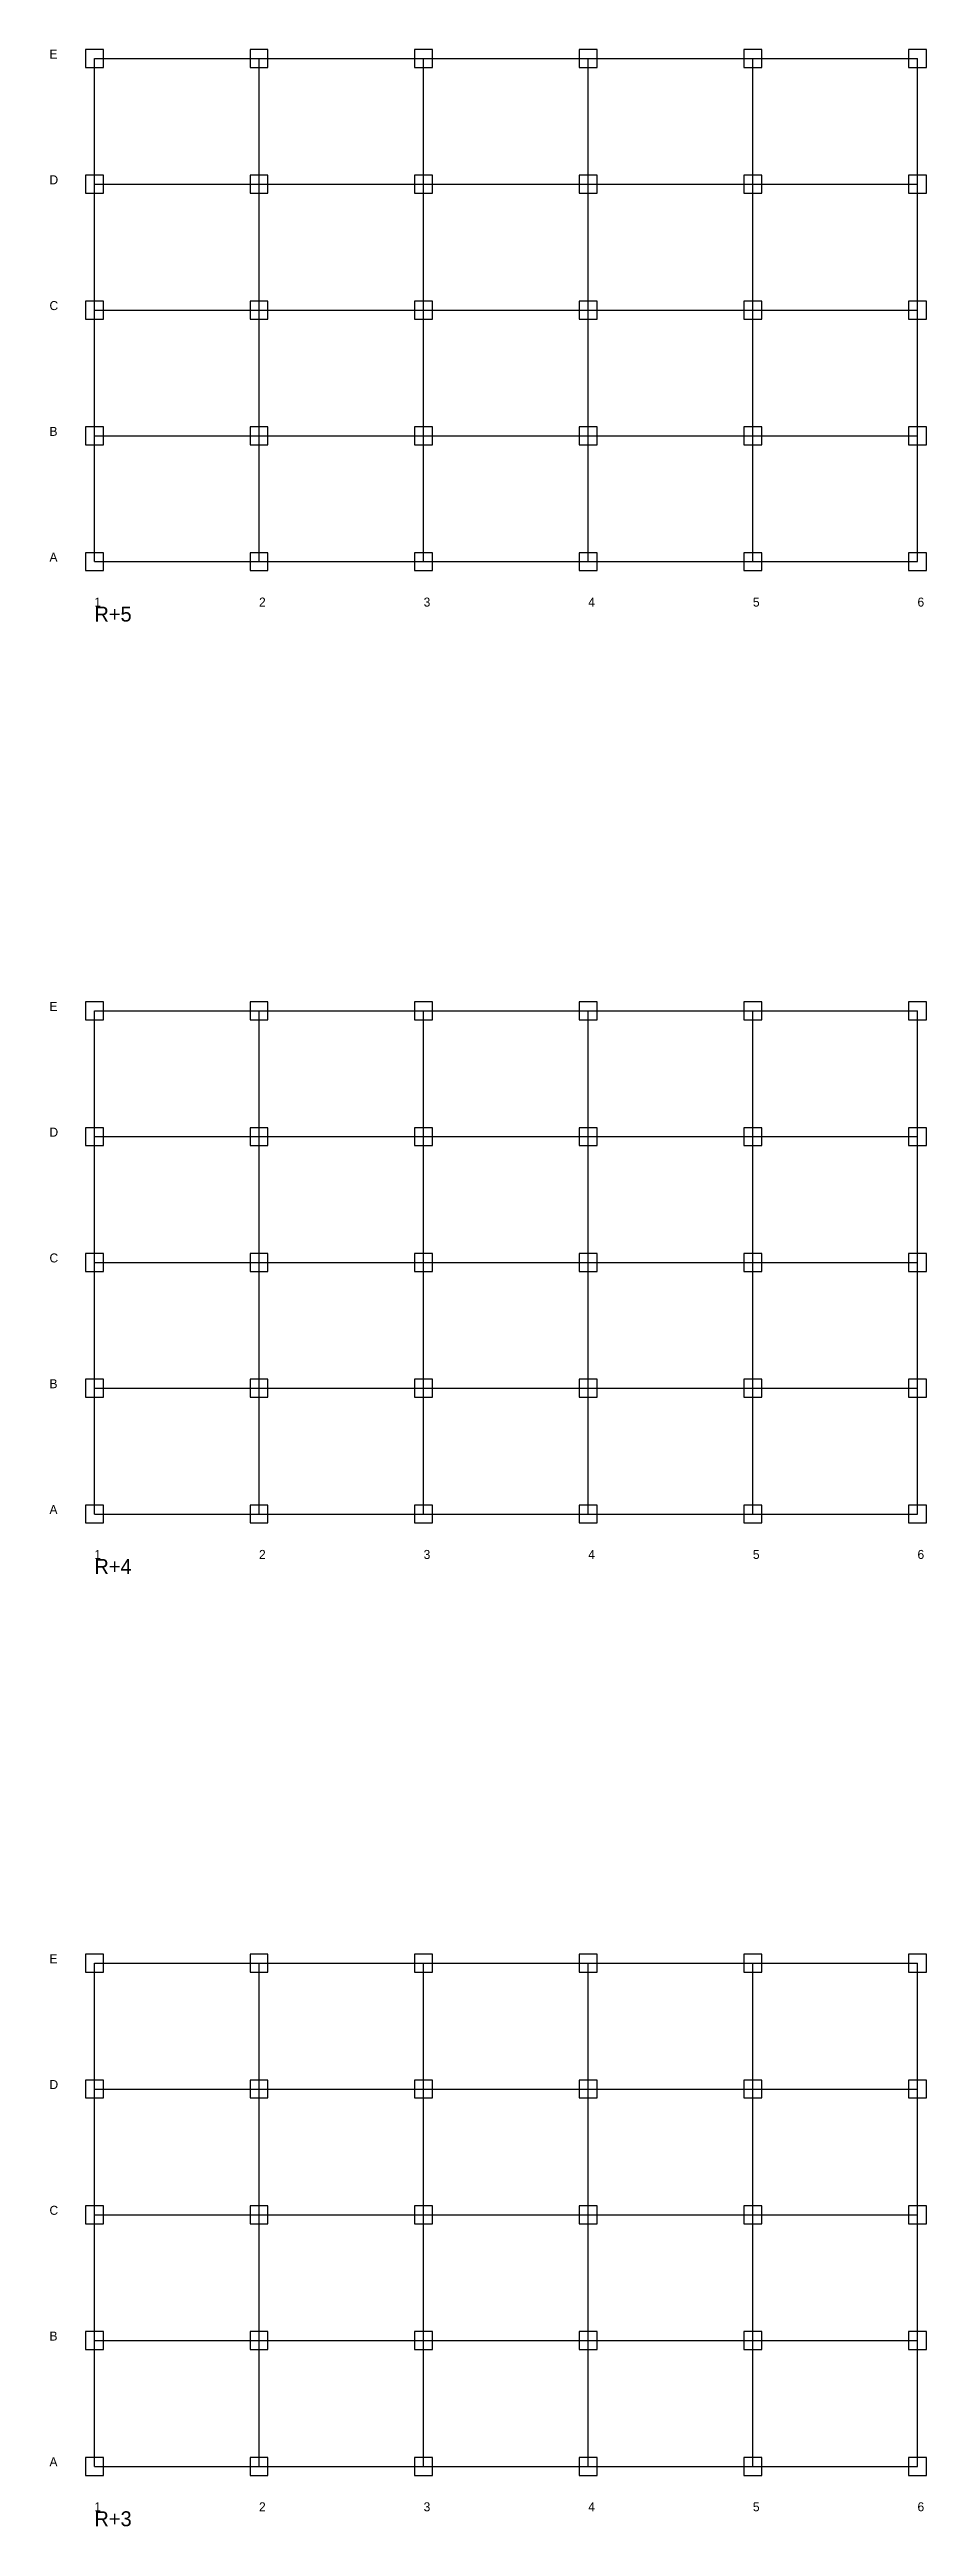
# Model space of a CAD drawing. Header units: metres. Extents: x -1499 to 27800, y -2007 to 303300.
# Drawn here: x -1499 to 27800, y 93393 to 176100 of the extents above; entities that cross this region are included whole.
import ezdxf

# ---------------------------------------------------------------- set-up
doc = ezdxf.new("R2010")
doc.units = ezdxf.units.M
for name, color, linetype in [('LEVEL_LABELS', 3, 'Continuous'), ('STR_AXES', 8, 'Continuous'), ('STR_LABELS', 2, 'Continuous'), ('STR_POTEAUX', 7, 'Continuous')]:
    doc.layers.add(name, color=color, linetype=linetype)

msp = doc.modelspace()

# ---------------------------------------------------------------- texts
at = {"layer": 'LEVEL_LABELS'}
for s, p in [('R+5', (0, 157000)), ('R+4', (0, 125200)), ('R+3', (0, 93400))]:
    msp.add_text(s, height=500, dxfattribs=at).set_placement(p)
at = {"layer": 'STR_LABELS'}
for s, p in [('E', (-1500, 175800)), ('D', (-1500, 171600)), ('C', (-1500, 167400)), ('B', (-1500, 163200)), ('A', (-1500, 159000)), ('1', (0, 157500)), ('2', (5500, 157500)), ('3', (11000, 157500)), ('4', (16500, 157500)), ('5', (22000, 157500)), ('6', (27500, 157500)), ('E', (-1500, 144000)), ('D', (-1500, 139800)), ('C', (-1500, 135600)), ('B', (-1500, 131400)), ('A', (-1500, 127200)), ('1', (0, 125700)), ('2', (5500, 125700)), ('3', (11000, 125700)), ('4', (16500, 125700)), ('5', (22000, 125700)), ('6', (27500, 125700)), ('E', (-1500, 112200)), ('D', (-1500, 108000)), ('C', (-1500, 103800)), ('B', (-1500, 99600)), ('A', (-1500, 95400)), ('1', (0, 93900)), ('2', (5500, 93900)), ('3', (11000, 93900)), ('4', (16500, 93900)), ('5', (22000, 93900)), ('6', (27500, 93900))]:
    msp.add_text(s, height=300, dxfattribs=at).set_placement(p)

# ---------------------------------------------------------------- linework, layer by layer
at = {"layer": 'STR_AXES'}
for p, q in [((0, 159000), (0, 175800)), ((0, 175800), (27500, 175800)), ((5500, 159000), (5500, 175800)), ((11000, 159000), (11000, 175800)), ((16500, 159000), (16500, 175800)), ((22000, 159000), (22000, 175800)), ((27500, 159000), (27500, 175800)), ((0, 171600), (27500, 171600)), ((0, 167400), (27500, 167400)), ((0, 163200), (27500, 163200)), ((0, 159000), (27500, 159000)), ((0, 127200), (0, 144000)), ((0, 144000), (27500, 144000)), ((5500, 127200), (5500, 144000)), ((11000, 127200), (11000, 144000)), ((16500, 127200), (16500, 144000)), ((22000, 127200), (22000, 144000)), ((27500, 127200), (27500, 144000)), ((0, 139800), (27500, 139800)), ((0, 135600), (27500, 135600)), ((0, 131400), (27500, 131400)), ((0, 127200), (27500, 127200)), ((0, 95400), (0, 112200)), ((0, 112200), (27500, 112200)), ((5500, 95400), (5500, 112200)), ((11000, 95400), (11000, 112200)), ((16500, 95400), (16500, 112200)), ((22000, 95400), (22000, 112200)), ((27500, 95400), (27500, 112200)), ((0, 108000), (27500, 108000)), ((0, 103800), (27500, 103800)), ((0, 99600), (27500, 99600)), ((0, 95400), (27500, 95400))]:
    msp.add_line(p, q, dxfattribs=at)
at = {"layer": 'STR_POTEAUX'}
for points in [[(-300, 175500), (300, 175500), (300, 176100), (-300, 176100)], [(5200, 175500), (5800, 175500), (5800, 176100), (5200, 176100)], [(10700, 175500), (11300, 175500), (11300, 176100), (10700, 176100)], [(16200, 175500), (16800, 175500), (16800, 176100), (16200, 176100)], [(21700, 175500), (22300, 175500), (22300, 176100), (21700, 176100)], [(27200, 175500), (27800, 175500), (27800, 176100), (27200, 176100)], [(-300, 171300), (300, 171300), (300, 171900), (-300, 171900)], [(5200, 171300), (5800, 171300), (5800, 171900), (5200, 171900)], [(10700, 171300), (11300, 171300), (11300, 171900), (10700, 171900)], [(16200, 171300), (16800, 171300), (16800, 171900), (16200, 171900)], [(21700, 171300), (22300, 171300), (22300, 171900), (21700, 171900)], [(27200, 171300), (27800, 171300), (27800, 171900), (27200, 171900)], [(-300, 167100), (300, 167100), (300, 167700), (-300, 167700)], [(5200, 167100), (5800, 167100), (5800, 167700), (5200, 167700)], [(10700, 167100), (11300, 167100), (11300, 167700), (10700, 167700)], [(16200, 167100), (16800, 167100), (16800, 167700), (16200, 167700)], [(21700, 167100), (22300, 167100), (22300, 167700), (21700, 167700)], [(27200, 167100), (27800, 167100), (27800, 167700), (27200, 167700)], [(-300, 162900), (300, 162900), (300, 163500), (-300, 163500)], [(5200, 162900), (5800, 162900), (5800, 163500), (5200, 163500)], [(10700, 162900), (11300, 162900), (11300, 163500), (10700, 163500)], [(16200, 162900), (16800, 162900), (16800, 163500), (16200, 163500)], [(21700, 162900), (22300, 162900), (22300, 163500), (21700, 163500)], [(27200, 162900), (27800, 162900), (27800, 163500), (27200, 163500)], [(-300, 158700), (300, 158700), (300, 159300), (-300, 159300)], [(5200, 158700), (5800, 158700), (5800, 159300), (5200, 159300)], [(10700, 158700), (11300, 158700), (11300, 159300), (10700, 159300)], [(16200, 158700), (16800, 158700), (16800, 159300), (16200, 159300)], [(21700, 158700), (22300, 158700), (22300, 159300), (21700, 159300)], [(27200, 158700), (27800, 158700), (27800, 159300), (27200, 159300)], [(-300, 143700), (300, 143700), (300, 144300), (-300, 144300)], [(5200, 143700), (5800, 143700), (5800, 144300), (5200, 144300)], [(10700, 143700), (11300, 143700), (11300, 144300), (10700, 144300)], [(16200, 143700), (16800, 143700), (16800, 144300), (16200, 144300)], [(21700, 143700), (22300, 143700), (22300, 144300), (21700, 144300)], [(27200, 143700), (27800, 143700), (27800, 144300), (27200, 144300)], [(-300, 139500), (300, 139500), (300, 140100), (-300, 140100)], [(5200, 139500), (5800, 139500), (5800, 140100), (5200, 140100)], [(10700, 139500), (11300, 139500), (11300, 140100), (10700, 140100)], [(16200, 139500), (16800, 139500), (16800, 140100), (16200, 140100)], [(21700, 139500), (22300, 139500), (22300, 140100), (21700, 140100)], [(27200, 139500), (27800, 139500), (27800, 140100), (27200, 140100)], [(-300, 135300), (300, 135300), (300, 135900), (-300, 135900)], [(5200, 135300), (5800, 135300), (5800, 135900), (5200, 135900)], [(10700, 135300), (11300, 135300), (11300, 135900), (10700, 135900)], [(16200, 135300), (16800, 135300), (16800, 135900), (16200, 135900)], [(21700, 135300), (22300, 135300), (22300, 135900), (21700, 135900)], [(27200, 135300), (27800, 135300), (27800, 135900), (27200, 135900)], [(-300, 131100), (300, 131100), (300, 131700), (-300, 131700)], [(5200, 131100), (5800, 131100), (5800, 131700), (5200, 131700)], [(10700, 131100), (11300, 131100), (11300, 131700), (10700, 131700)], [(16200, 131100), (16800, 131100), (16800, 131700), (16200, 131700)], [(21700, 131100), (22300, 131100), (22300, 131700), (21700, 131700)], [(27200, 131100), (27800, 131100), (27800, 131700), (27200, 131700)], [(-300, 126900), (300, 126900), (300, 127500), (-300, 127500)], [(5200, 126900), (5800, 126900), (5800, 127500), (5200, 127500)], [(10700, 126900), (11300, 126900), (11300, 127500), (10700, 127500)], [(16200, 126900), (16800, 126900), (16800, 127500), (16200, 127500)], [(21700, 126900), (22300, 126900), (22300, 127500), (21700, 127500)], [(27200, 126900), (27800, 126900), (27800, 127500), (27200, 127500)], [(-300, 111900), (300, 111900), (300, 112500), (-300, 112500)], [(5200, 111900), (5800, 111900), (5800, 112500), (5200, 112500)], [(10700, 111900), (11300, 111900), (11300, 112500), (10700, 112500)], [(16200, 111900), (16800, 111900), (16800, 112500), (16200, 112500)], [(21700, 111900), (22300, 111900), (22300, 112500), (21700, 112500)], [(27200, 111900), (27800, 111900), (27800, 112500), (27200, 112500)], [(-300, 107700), (300, 107700), (300, 108300), (-300, 108300)], [(5200, 107700), (5800, 107700), (5800, 108300), (5200, 108300)], [(10700, 107700), (11300, 107700), (11300, 108300), (10700, 108300)], [(16200, 107700), (16800, 107700), (16800, 108300), (16200, 108300)], [(21700, 107700), (22300, 107700), (22300, 108300), (21700, 108300)], [(27200, 107700), (27800, 107700), (27800, 108300), (27200, 108300)], [(-300, 103500), (300, 103500), (300, 104100), (-300, 104100)], [(5200, 103500), (5800, 103500), (5800, 104100), (5200, 104100)], [(10700, 103500), (11300, 103500), (11300, 104100), (10700, 104100)], [(16200, 103500), (16800, 103500), (16800, 104100), (16200, 104100)], [(21700, 103500), (22300, 103500), (22300, 104100), (21700, 104100)], [(27200, 103500), (27800, 103500), (27800, 104100), (27200, 104100)], [(-300, 99300), (300, 99300), (300, 99900), (-300, 99900)], [(5200, 99300), (5800, 99300), (5800, 99900), (5200, 99900)], [(10700, 99300), (11300, 99300), (11300, 99900), (10700, 99900)], [(16200, 99300), (16800, 99300), (16800, 99900), (16200, 99900)], [(21700, 99300), (22300, 99300), (22300, 99900), (21700, 99900)], [(27200, 99300), (27800, 99300), (27800, 99900), (27200, 99900)], [(-300, 95100), (300, 95100), (300, 95700), (-300, 95700)], [(5200, 95100), (5800, 95100), (5800, 95700), (5200, 95700)], [(10700, 95100), (11300, 95100), (11300, 95700), (10700, 95700)], [(16200, 95100), (16800, 95100), (16800, 95700), (16200, 95700)], [(21700, 95100), (22300, 95100), (22300, 95700), (21700, 95700)], [(27200, 95100), (27800, 95100), (27800, 95700), (27200, 95700)]]:
    msp.add_lwpolyline(points, close=True, dxfattribs=at)

msp.set_redraw_order([(e.dxf.handle, doc.entitydb.next_handle()) for e in msp.query("TEXT MTEXT ATTDEF DIMENSION ARC_DIMENSION")])  # texts and dimensions are drawn at this point

doc.saveas('drawing.dxf')
